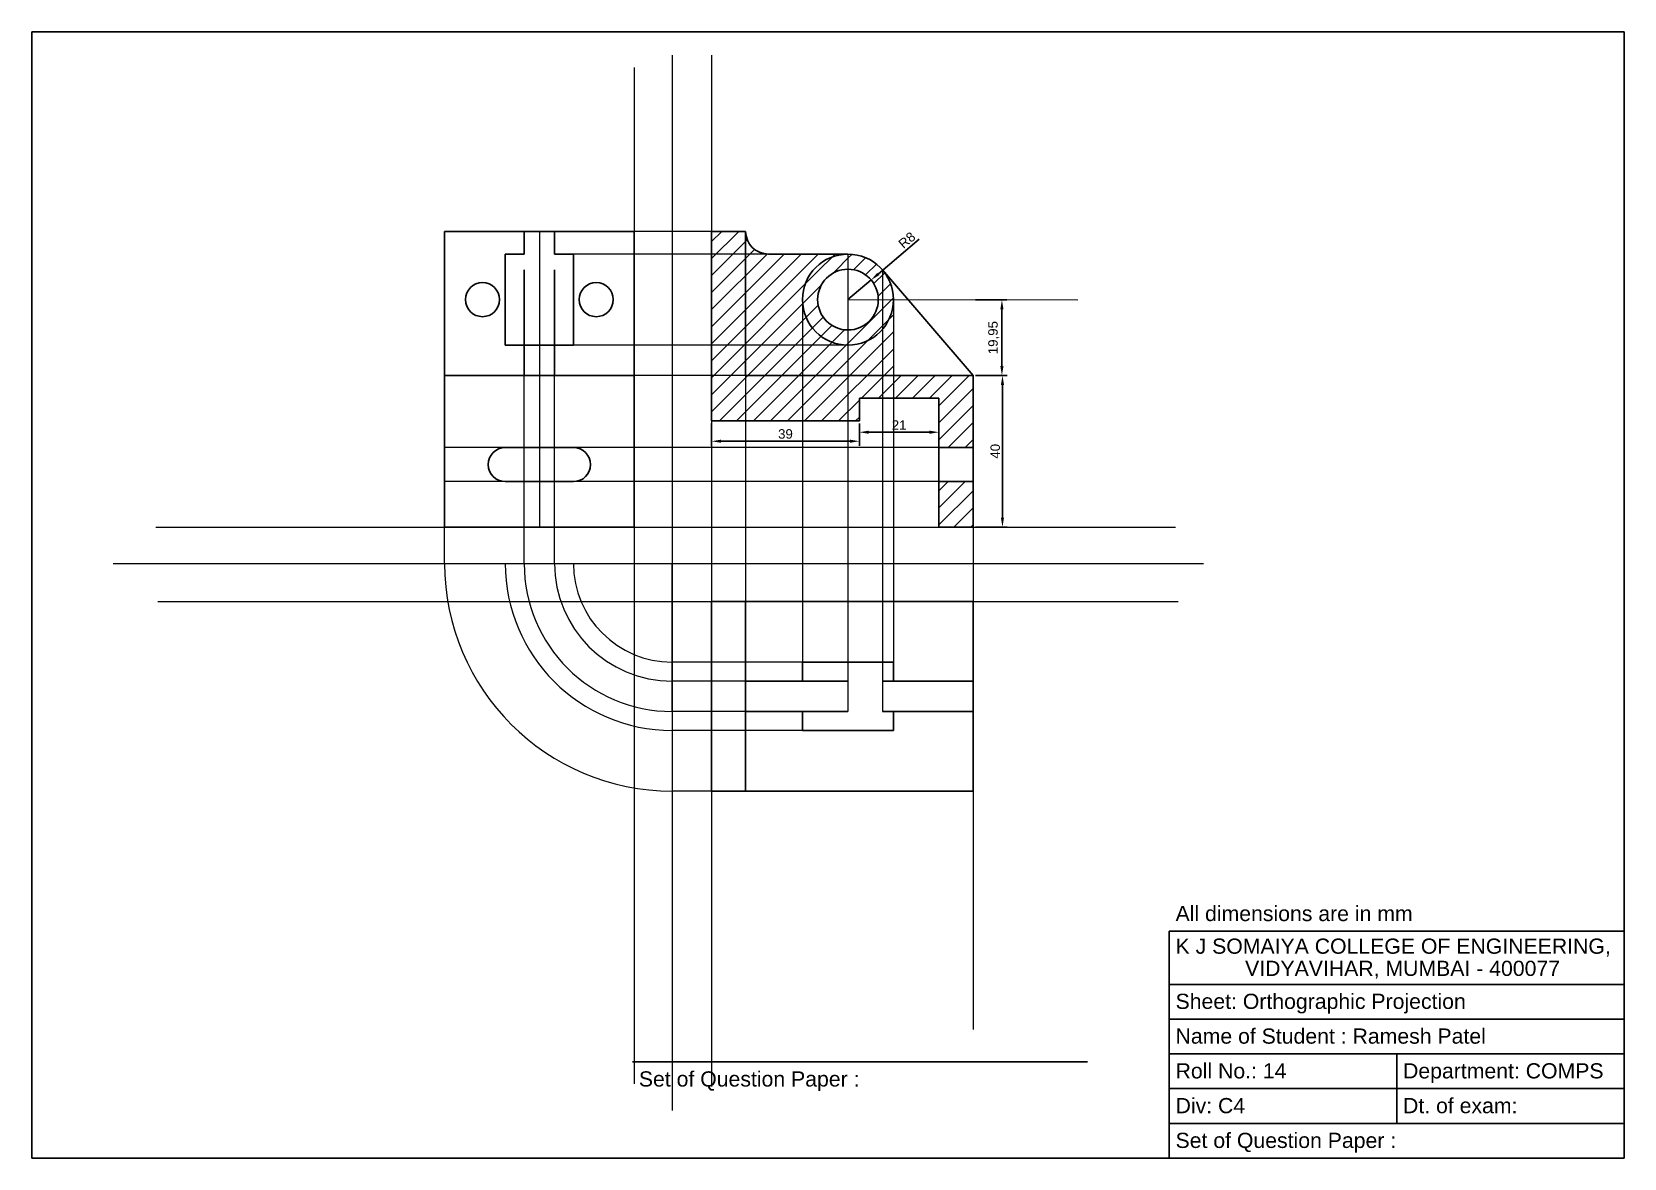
# Model space of a CAD drawing. Header units: millimetres. Extents: x 320 to 4122, y 180 to 2351.
# Drawn here: x 3663.6 to 4083.6, y 2054 to 2351 of the extents above; entities that cross this region are included whole.
import ezdxf

# ---------------------------------------------------------------- set-up
doc = ezdxf.new("R2010")
doc.units = ezdxf.units.MM
doc.styles.get("Standard").update_dxf_attribs({"font": 'arial.ttf'})
doc.dimstyles.new('ISO-25', dxfattribs={"dimtxt": 2.5, "dimasz": 2.5, "dimexe": 1.25, "dimexo": 0.625, "dimtad": 1, "dimtxsty": 'Standard', "dimcen": 2.5, "dimadec": 0, "dimazin": 0, "dimtfac": 1, "dimtmove": 0, "dimatfit": 3, "dimfxl": 1, "dimarcsym": 0})
pattern_1 = [(45, (-56.0613, 183.7846), (-2.245064, 2.245064), [])]

msp = doc.modelspace()

# ---------------------------------------------------------------- texts
for s, height, p in [('All dimensions are in mm', 4.00791, (3965.299, 2116.48)), ('K J SOMAIYA COLLEGE OF ENGINEERING, ', 4.00791, (3965.299, 2107.872)), ('VIDYAVIHAR, MUMBAI - 400077', 4.00791, (3983.636, 2102.02)), ('Sheet: Orthographic Projection', 4.00791, (3965.299, 2093.323)), ('Name of Student : Ramesh Patel', 4.00791, (3965.299, 2084.157)), ('Roll No.: 14', 4.00791, (3965.299, 2074.99)), ('Department: COMPS ', 4.00791, (4025.299, 2074.99)), ('Set of Question Paper : ', 4.00791, (3823.736, 2072.856)), ('Div: C4 ', 4.0079, (3965.299, 2065.823)), ('Dt. of exam:', 4.00791, (4025.299, 2065.823)), ('Set of Question Paper : ', 4.00791, (3965.299, 2056.657))]:
    msp.add_text(s, height=height).set_placement(p)

# ---------------------------------------------------------------- blocks, each defined once
blk = doc.blocks.new('*D20')
at = {"color": 0, "lineweight": -2, "transparency": 16777216}
for p, q in [((3842.9, 2247.74), (3842.9, 2241.77)), ((3881.89, 2247.74), (3881.89, 2241.77)), ((3845.4, 2243.02), (3879.39, 2243.02))]:
    blk.add_line(p, q, dxfattribs=at)
at = {"color": 0, "lineweight": 9, "transparency": 16777216}
for points in [[(3845.4, 2243.44), (3845.4, 2242.61), (3842.9, 2243.02)], [(3879.39, 2243.44), (3879.39, 2242.61), (3881.89, 2243.02)]]:
    blk.add_solid(points, dxfattribs=at)
at = {"layer": 'Defpoints', "color": 0, "lineweight": 9, "transparency": 16777216}
for p in [(3842.9, 2248.37), (3881.89, 2248.37), (3881.89, 2243.02)]:
    blk.add_point(p, dxfattribs=at)
at = {"color": 0, "lineweight": 9, "transparency": 16777216, "insert": (3862.4, 2244.93), "char_height": 2.5, "attachment_point": 5}
blk.add_mtext('39', dxfattribs=at)
blk = doc.blocks.new('*D21')
at = {"color": 0, "lineweight": -2, "transparency": 16777216}
for p, q in [((3881.89, 2247.74), (3881.89, 2244.15)), ((3902.89, 2247.74), (3902.89, 2244.15)), ((3884.39, 2245.4), (3900.39, 2245.4))]:
    blk.add_line(p, q, dxfattribs=at)
at = {"color": 0, "lineweight": 9, "transparency": 16777216}
for points in [[(3884.39, 2245.81), (3884.39, 2244.98), (3881.89, 2245.4)], [(3900.39, 2245.81), (3900.39, 2244.98), (3902.89, 2245.4)]]:
    blk.add_solid(points, dxfattribs=at)
at = {"layer": 'Defpoints', "color": 0, "lineweight": 9, "transparency": 16777216}
for p in [(3881.89, 2248.37), (3902.89, 2248.37), (3902.89, 2245.4)]:
    blk.add_point(p, dxfattribs=at)
at = {"color": 0, "lineweight": 9, "transparency": 16777216, "insert": (3892.39, 2247.28), "char_height": 2.5, "attachment_point": 5}
blk.add_mtext('21', dxfattribs=at)
blk = doc.blocks.new('*D22')
at = {"color": 0, "lineweight": -2, "transparency": 16777216}
for p, q in [((3897.7, 2296.29), (3886.91, 2287.15)), ((3878.89, 2280.37), (3885, 2285.54))]:
    blk.add_line(p, q, dxfattribs=at)
at = {"color": 0, "lineweight": 9, "transparency": 16777216}
blk.add_solid([(3886.64, 2287.47), (3887.18, 2286.84), (3885, 2285.54)], dxfattribs=at)
at = {"layer": 'Defpoints', "color": 0, "lineweight": 9, "transparency": 16777216}
for p in [(3885, 2285.54), (3878.89, 2280.37)]:
    blk.add_point(p, dxfattribs=at)
at = {"color": 0, "lineweight": 25, "transparency": 16777216, "insert": (3894.45, 2296.04), "char_height": 2.5, "attachment_point": 5, "rotation": 40.2689}
blk.add_mtext('R8', dxfattribs=at)
blk = doc.blocks.new('*D23')
at = {"color": 0, "lineweight": -2, "transparency": 16777216}
for p, q in [((3912.52, 2280.31), (3920.75, 2280.31)), ((3919.5, 2262.87), (3919.5, 2277.81)), ((3912.52, 2260.37), (3920.75, 2260.37))]:
    blk.add_line(p, q, dxfattribs=at)
at = {"color": 0, "lineweight": 9, "transparency": 16777216}
for points in [[(3919.08, 2277.81), (3919.91, 2277.81), (3919.5, 2280.31)], [(3919.08, 2262.87), (3919.91, 2262.87), (3919.5, 2260.37)]]:
    blk.add_solid(points, dxfattribs=at)
at = {"layer": 'Defpoints', "color": 0, "lineweight": 9, "transparency": 16777216}
for p in [(3911.89, 2280.31), (3919.5, 2280.31), (3911.89, 2260.37)]:
    blk.add_point(p, dxfattribs=at)
at = {"color": 0, "lineweight": 9, "transparency": 16777216, "insert": (3917.37, 2270.34), "char_height": 2.5, "attachment_point": 5, "rotation": 90}
blk.add_mtext('19,95', dxfattribs=at)
blk = doc.blocks.new('*D24')
at = {"color": 0, "lineweight": -2, "transparency": 16777216}
for p, q in [((3912.52, 2260.37), (3920.89, 2260.37)), ((3919.64, 2257.87), (3919.64, 2222.87)), ((3912.52, 2220.37), (3920.89, 2220.37))]:
    blk.add_line(p, q, dxfattribs=at)
at = {"color": 0, "lineweight": 9, "transparency": 16777216}
for points in [[(3919.22, 2257.87), (3920.05, 2257.87), (3919.64, 2260.37)], [(3919.22, 2222.87), (3920.05, 2222.87), (3919.64, 2220.37)]]:
    blk.add_solid(points, dxfattribs=at)
at = {"layer": 'Defpoints', "color": 0, "lineweight": 9, "transparency": 16777216}
for p in [(3911.89, 2260.37), (3911.89, 2220.37), (3919.64, 2220.37)]:
    blk.add_point(p, dxfattribs=at)
at = {"color": 0, "lineweight": 9, "transparency": 16777216, "insert": (3917.74, 2240.37), "char_height": 2.5, "attachment_point": 5, "rotation": 90}
blk.add_mtext('40', dxfattribs=at)

# ---------------------------------------------------------------- dimensions: what is measured, and where the dimension line sits
at = {"lineweight": 25}
dim = msp.add_radius_dim(center=(3878.894, 2280.367), mpoint=(3884.999, 2285.538), dimstyle='ISO-25', dxfattribs=at)
dim.commit()
dim.dimension.update_dxf_attribs({"geometry": '*D22', "text_midpoint": (3895.678, 2294.585), "dimtype": 164})
at = {"lineweight": 9}
for base, p2, picture, middle in [((3919.498, 2280.313), (3911.894, 2280.313), '*D23', (3917.371, 2270.34)), ((3919.638, 2220.367), (3911.894, 2220.367), '*D24', (3917.737, 2240.367))]:
    dim = msp.add_linear_dim(base=base, p1=(3911.894, 2260.367), p2=p2, angle=90, dimstyle='ISO-25', dxfattribs=at)
    dim.commit()
    dim.dimension.update_dxf_attribs({"geometry": picture, "text_midpoint": middle})
for base, p1, p2, picture, middle in [((3881.894, 2243.023), (3842.898, 2248.367), (3881.894, 2248.367), '*D20', (3862.396, 2244.926)), ((3902.894, 2245.396), (3881.894, 2248.367), (3902.894, 2248.367), '*D21', (3892.394, 2247.276))]:
    dim = msp.add_linear_dim(base=base, p1=p1, p2=p2, dimstyle='ISO-25', dxfattribs=at)
    dim.commit()
    dim.dimension.update_dxf_attribs({"geometry": picture, "text_midpoint": middle})

# ---------------------------------------------------------------- hatches: boundary and pattern name
at = {"lineweight": 9}
h = msp.add_hatch(dxfattribs=at)
h.set_pattern_fill('ANSI31', color=256)
h.set_pattern_definition(pattern_1)
h.paths.add_polyline_path([(3851.894, 2288.187), (3842.903, 2288.187), (3842.9, 2268.367), (3851.894, 2268.367)])
h.paths.add_polyline_path([(3851.894, 2292.367), (3842.903, 2292.367), (3842.903, 2288.187), (3851.894, 2288.187)])
h.paths.add_polyline_path([(3851.894, 2298.367), (3842.904, 2298.369), (3842.903, 2292.367), (3851.894, 2292.367)])
h.paths.add_polyline_path([(3851.894, 2268.367), (3842.9, 2268.367), (3842.899, 2260.367), (3851.894, 2260.367)])
h.paths.add_polyline_path([(3851.894, 2260.367), (3842.899, 2260.367), (3842.898, 2248.367), (3851.894, 2248.367)])
h.paths.add_polyline_path([(3866.894, 2260.367), (3851.894, 2260.367), (3851.894, 2248.367), (3866.894, 2248.367)])
h.paths.add_polyline_path([(3866.894, 2268.367), (3851.894, 2268.367), (3851.894, 2260.367), (3866.894, 2260.367)])
h.paths.add_polyline_path([(3866.894, 2280.367, -0.1793124), (3869.792, 2288.187), (3851.894, 2288.187), (3851.894, 2268.367), (3866.894, 2268.367)])
h.paths.add_polyline_path([(3878.894, 2292.367), (3851.894, 2292.367), (3851.894, 2288.187), (3869.792, 2288.187, -0.2186605)])
h.paths.add_polyline_path([(3851.894, 2298.367), (3851.894, 2292.367), (3857.894, 2292.367, -0.4142136)])
h.paths.add_polyline_path([(3877.204, 2288.187), (3869.792, 2288.187, 0.1793124), (3866.894, 2280.367, 0.4142136), (3878.894, 2268.367), (3878.894, 2272.367, -0.4142136), (3870.894, 2280.367, -0.3531392)])
h.paths.add_polyline_path([(3866.894, 2280.367), (3866.894, 2268.367), (3878.894, 2268.367, -0.4142136)], flags=17)
h.paths.add_polyline_path([(3878.894, 2268.367), (3866.894, 2268.367), (3866.894, 2260.367), (3878.894, 2260.367)])
h.paths.add_polyline_path([(3878.894, 2260.367), (3866.894, 2260.367), (3866.894, 2248.367), (3878.894, 2248.367)])
h.paths.add_polyline_path([(3887.997, 2260.367), (3878.894, 2260.367), (3878.894, 2248.367), (3881.894, 2248.367), (3881.894, 2254.367), (3887.997, 2254.367)])
h.paths.add_polyline_path([(3887.997, 2272.548, -0.2186605), (3878.894, 2268.367), (3878.894, 2260.367), (3887.997, 2260.367)])
h.paths.add_polyline_path([(3887.997, 2272.548), (3887.997, 2288.187), (3880.585, 2288.187, -0.3531392), (3886.894, 2280.367, -0.4142136), (3878.894, 2272.367), (3878.894, 2268.367, 0.2186605)])
h.paths.add_polyline_path([(3878.894, 2292.367), (3878.894, 2288.367, -0.0532807), (3880.585, 2288.187), (3887.997, 2288.187, 0.2186605)])
h.paths.add_polyline_path([(3878.894, 2292.367, 0.2186605), (3869.792, 2288.187), (3877.204, 2288.187, -0.0532807), (3878.894, 2288.367)], flags=0)
h.paths.add_polyline_path([(3887.997, 2288.187), (3887.997, 2272.548, 0.1793124), (3890.894, 2280.367, 0.1793124)], flags=17)
h.paths.add_polyline_path([(3890.894, 2280.367, -0.1793124), (3887.997, 2272.548), (3887.997, 2260.367), (3890.894, 2260.367)], flags=17)
h.paths.add_polyline_path([(3890.894, 2260.367), (3887.997, 2260.367), (3887.997, 2254.367), (3890.894, 2254.367)])
h.paths.add_polyline_path([(3911.894, 2260.367), (3890.894, 2260.367), (3890.894, 2254.367), (3902.894, 2254.367), (3902.894, 2241.367), (3911.894, 2241.367)])
h.paths.add_polyline_path([(3911.894, 2232.367), (3902.894, 2232.367), (3902.894, 2220.367), (3911.894, 2220.367)])
h = msp.add_hatch(dxfattribs=at)
h.set_pattern_fill('ANSI31', color=256)
h.set_pattern_definition(pattern_1)
h.paths.add_polyline_path([(3878.894, 2292.367, 0.2186605), (3869.792, 2288.187), (3877.204, 2288.187, -0.0532807), (3878.894, 2288.367)])

# ---------------------------------------------------------------- linework, layer by layer
for p, q in [((3663.621, 2350.974), (4083.621, 2350.974)), ((3663.621, 2053.974), (3663.621, 2350.974)), ((4083.621, 2350.974), (4083.621, 2053.974)), ((3963.621, 2113.797), (4083.621, 2113.797)), ((3963.621, 2053.974), (3963.621, 2113.797)), ((3963.621, 2099.807), (4083.621, 2099.807)), ((3963.621, 2090.641), (4083.621, 2090.641)), ((3822.058, 2079.34), (3942.058, 2079.34)), ((3963.621, 2081.474), (4083.621, 2081.474)), ((4023.621, 2081.474), (4023.621, 2063.141)), ((3963.621, 2072.307), (4083.621, 2072.307)), ((3963.621, 2063.141), (4083.621, 2063.141)), ((4083.621, 2053.974), (3663.621, 2053.974))]:
    msp.add_line(p, q)
for p, q in [((3832.49, 2344.859), (3832.49, 2066.521)), ((3842.91, 2344.859), (3842.876, 2072.881)), ((3822.49, 2341.539), (3822.49, 2073.603)), ((3772.49, 2210.764), (3772.49, 2298.367)), ((3842.894, 2298.367), (3772.49, 2298.367)), ((3793.49, 2298.367), (3801.491, 2298.367)), ((3797.49, 2298.367), (3797.49, 2220.367)), ((3851.894, 2298.367), (3851.894, 2150.764)), ((3788.49, 2282.799), (3788.49, 2292.367)), ((3878.894, 2292.367), (3801.491, 2292.367)), ((3806.491, 2282.562), (3806.491, 2292.367)), ((3878.894, 2292.367), (3878.894, 2171.764)), ((3793.49, 2210.764), (3793.49, 2288.187)), ((3801.491, 2210.764), (3801.491, 2288.187)), ((3887.997, 2288.187), (3887.997, 2171.764)), ((3772.49, 2260.367), (3772.49, 2280.367)), ((3866.894, 2280.367), (3866.894, 2179.764)), ((3878.894, 2280.367), (3939.56, 2280.267)), ((3890.894, 2280.367), (3890.894, 2179.764)), ((3878.894, 2268.367), (3788.49, 2268.367)), ((3788.49, 2268.367), (3806.491, 2268.367)), ((3851.894, 2260.367), (3772.49, 2260.367)), ((3902.894, 2241.367), (3772.49, 2241.367)), ((3797.49, 2241.367), (3788.49, 2241.367)), ((3907.394, 2241.367), (3911.894, 2241.367)), ((3911.894, 2232.367), (3772.49, 2232.367)), ((3907.394, 2232.367), (3911.894, 2232.367)), ((3696.349, 2220.367), (3965.278, 2220.367)), ((3911.894, 2220.367), (3911.894, 2087.897)), ((3685.115, 2210.764), (3972.699, 2210.764)), ((3832.49, 2171.764), (3832.49, 2210.764)), ((3696.828, 2200.764), (3966.001, 2200.764)), ((3866.894, 2184.764), (3832.49, 2184.764)), ((3872.266, 2184.764), (3866.894, 2184.764)), ((3851.894, 2179.764), (3832.49, 2179.765)), ((3861.863, 2179.764), (3851.894, 2179.764)), ((3851.894, 2171.764), (3832.49, 2171.764)), ((3866.894, 2166.764), (3832.49, 2166.764)), ((3872.592, 2166.764), (3866.894, 2166.764)), ((3842.892, 2150.764), (3832.49, 2150.764))]:
    msp.add_line(p, q, dxfattribs=at)
at = {"lineweight": 30}
for p, q in [((3772.49, 2298.367), (3822.49, 2298.367)), ((3772.49, 2260.367), (3772.49, 2298.367)), ((3793.49, 2292.367), (3793.49, 2298.367)), ((3801.491, 2292.367), (3801.491, 2298.367)), ((3822.49, 2298.367), (3822.49, 2220.367)), ((3842.894, 2248.367), (3842.894, 2298.367)), ((3842.894, 2298.367), (3842.894, 2248.367)), ((3851.894, 2298.367), (3842.904, 2298.369)), ((3851.894, 2260.367), (3851.894, 2298.367)), ((3793.49, 2292.367), (3788.49, 2292.367)), ((3788.49, 2292.367), (3788.49, 2268.367)), ((3801.491, 2292.367), (3806.491, 2292.367)), ((3806.491, 2292.367), (3806.491, 2268.367)), ((3857.894, 2292.367), (3878.894, 2292.367)), ((3793.49, 2288.187), (3793.49, 2260.367)), ((3801.491, 2288.187), (3801.491, 2260.367)), ((3911.894, 2260.367), (3887.997, 2288.187)), ((3788.49, 2268.367), (3793.49, 2268.367)), ((3801.491, 2268.367), (3806.491, 2268.367)), ((3772.49, 2220.367), (3772.49, 2260.367)), ((3772.49, 2260.367), (3822.49, 2260.367)), ((3911.894, 2260.367), (3851.894, 2260.367)), ((3911.894, 2220.367), (3911.894, 2260.367)), ((3881.894, 2248.367), (3881.894, 2254.367)), ((3881.894, 2254.367), (3902.894, 2254.367)), ((3902.894, 2254.367), (3902.894, 2220.367)), ((3842.894, 2248.367), (3881.894, 2248.367)), ((3788.49, 2241.367), (3806.49, 2241.367)), ((3911.894, 2241.367), (3902.894, 2241.367)), ((3806.49, 2232.367), (3788.49, 2232.367)), ((3911.894, 2232.367), (3902.894, 2232.367)), ((3822.49, 2220.367), (3772.49, 2220.367)), ((3902.894, 2220.367), (3911.894, 2220.367)), ((3842.892, 2200.764), (3842.892, 2150.764)), ((3911.894, 2200.764), (3842.892, 2200.764)), ((3851.894, 2200.764), (3851.894, 2150.764)), ((3911.892, 2150.764), (3911.894, 2200.764)), ((3866.894, 2184.764), (3890.894, 2184.764)), ((3866.894, 2184.764), (3866.894, 2179.764)), ((3890.894, 2184.764), (3890.894, 2179.764)), ((3851.894, 2179.764), (3878.894, 2179.764)), ((3887.997, 2179.764), (3911.894, 2179.764)), ((3861.863, 2171.764), (3851.894, 2171.764)), ((3861.863, 2171.764), (3878.894, 2171.764)), ((3866.894, 2171.764), (3866.894, 2166.764)), ((3887.997, 2171.764), (3911.894, 2171.764)), ((3890.894, 2171.764), (3890.894, 2166.764)), ((3866.894, 2166.764), (3890.894, 2166.764)), ((3842.892, 2150.764), (3911.892, 2150.764))]:
    msp.add_line(p, q, dxfattribs=at)
at = {"lineweight": 9}
msp.add_lwpolyline([(3842.892, 2200.764), (3911.892, 2200.764), (3911.892, 2150.764), (3842.892, 2150.764)], close=True, dxfattribs=at)
at = {"lineweight": 30}
for centre, radius in [((3878.894, 2280.367), 12), ((3782.49, 2280.367), 4.5), ((3812.49, 2280.367), 4.5), ((3878.894, 2280.367), 8)]:
    msp.add_circle(centre, radius, dxfattribs=at)
for centre, radius, start, end in [((3857.894, 2298.367), 6, 180, 270), ((3788.49, 2236.867), 4.5, 90, 270), ((3806.49, 2236.867), 4.5, 270, 90)]:
    msp.add_arc(centre, radius, start, end, dxfattribs=at)
at = {"lineweight": 9}
for radius in [60, 44, 39, 30.999, 26]:
    msp.add_arc((3832.49, 2210.764), radius, 180, 270, dxfattribs=at)

msp.set_redraw_order([(e.dxf.handle, doc.entitydb.next_handle()) for e in msp.query("TEXT MTEXT ATTDEF DIMENSION ARC_DIMENSION")])  # texts and dimensions are drawn at this point

doc.saveas('drawing.dxf')
